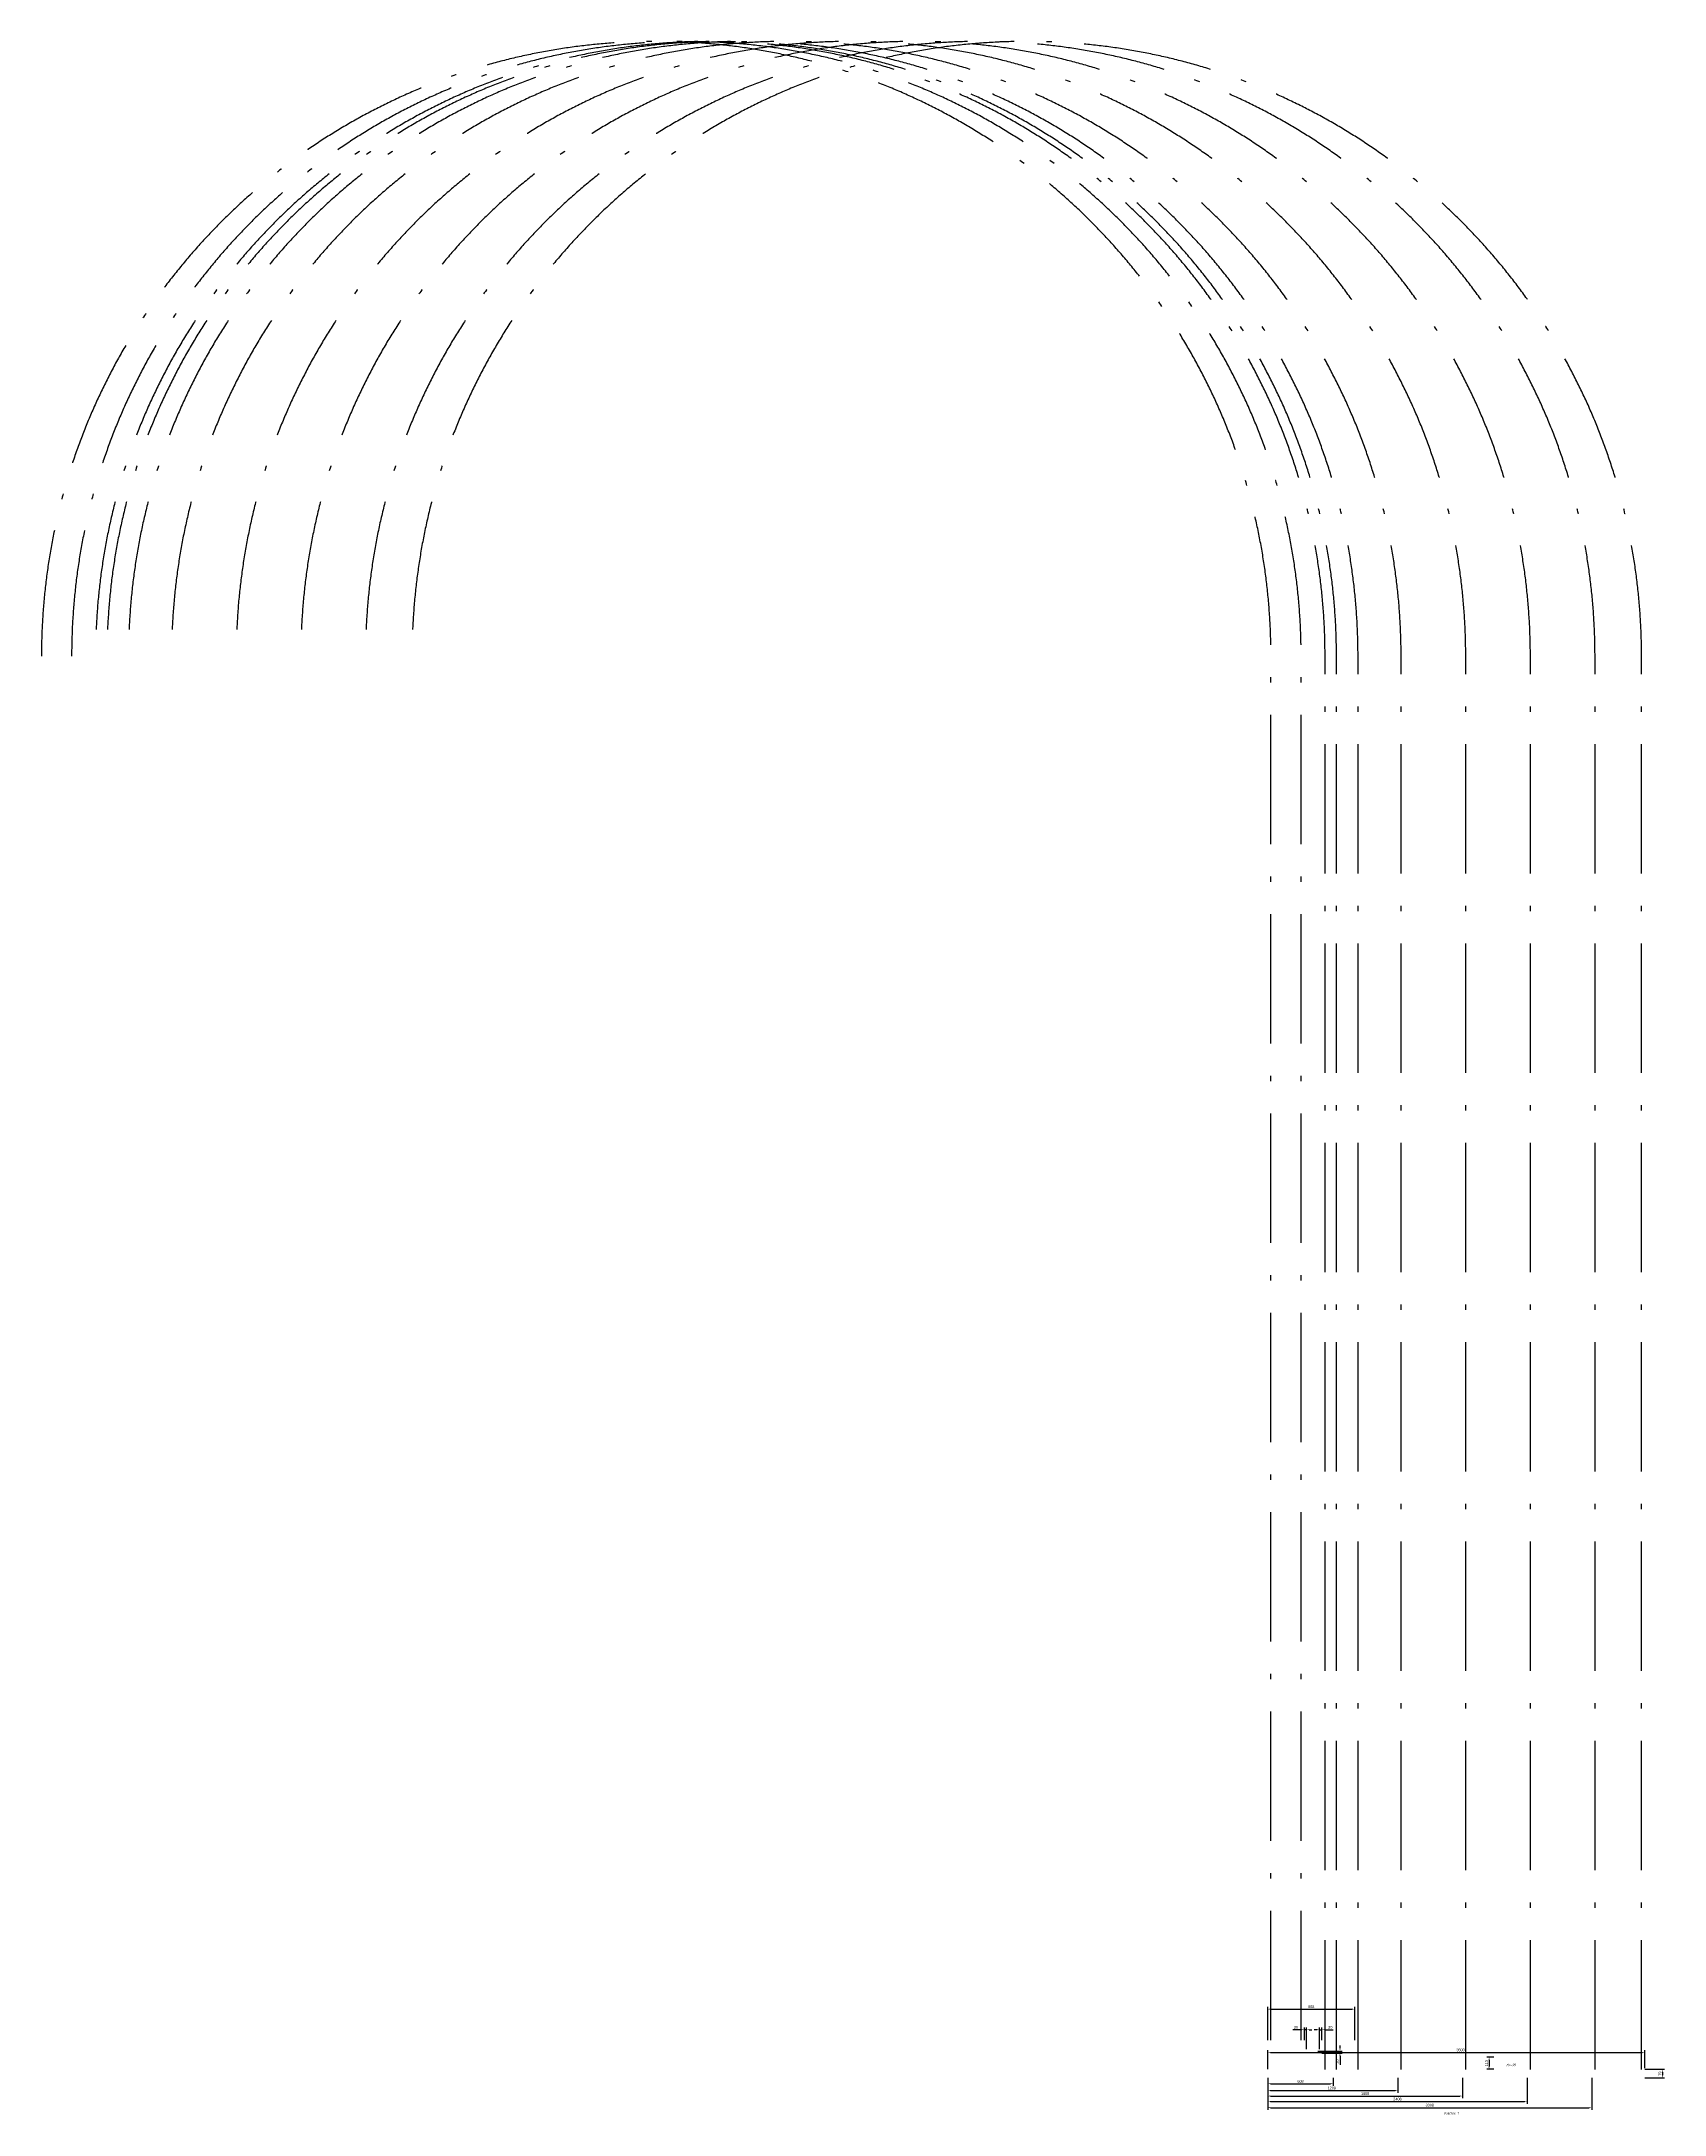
# Model space of a CAD drawing. Header units: millimetres. Extents: x -2432 to 12635, y -10135 to 32982.
# Drawn here: x -2432 to 12635, y 13738 to 32982 of the extents above; entities that cross this region are included whole.
import ezdxf
from ezdxf.enums import TextEntityAlignment as Align

# ---------------------------------------------------------------- set-up
doc = ezdxf.new("R2010")
doc.units = ezdxf.units.MM
doc.header["$PDMODE"] = 34
doc.header["$PDSIZE"] = 25
doc.linetypes.add('ACAD_ISO10W100', pattern=[18.5, 12, -3, 0.5, -3])
doc.layers.add('08 Размеры', color=7, linetype='Continuous')
doc.layers.add('100 noprint', color=1, linetype='Continuous', plot=False)
doc.styles.get("Standard").update_dxf_attribs({"font": 'Ubuntu-R.ttf'})
doc.styles.add('ГОСТ-ISOCPEUR', font='isocpeui.ttf', dxfattribs={"width": 0.8})
doc.dimstyles.new('ISO-25', dxfattribs={"dimtxt": 2.5, "dimasz": 2.5, "dimexe": 1.25, "dimexo": 0.625, "dimtad": 1, "dimtxsty": 'Standard', "dimcen": 2.5, "dimadec": 0, "dimazin": 0, "dimtfac": 1, "dimtmove": 0, "dimatfit": 3, "dimfxl": 1, "dimarcsym": 0})

# ---------------------------------------------------------------- blocks, each defined once
blk = doc.blocks.new('*D2093')
at = {"layer": '08 Размеры', "color": 0, "lineweight": -2}
for p, q in [((8951, 14158), (8951, 14335)), ((8976, 14315), (12426, 14315)), ((12451, 14170), (12451, 14335))]:
    blk.add_line(p, q, dxfattribs=at)
at = {"layer": '08 Размеры', "color": 0}
for points in [[(8976, 14319), (8976, 14311), (8951, 14315)], [(12426, 14311), (12426, 14319), (12451, 14315)]]:
    blk.add_solid(points, dxfattribs=at)
at = {"layer": 'Defpoints', "color": 0}
for p in [(12451, 14315), (8951, 14158), (12451, 14170)]:
    blk.add_point(p, dxfattribs=at)
at = {"layer": '08 Размеры', "color": 0, "insert": (10741, 14338), "char_height": 25, "attachment_point": 5}
blk.add_mtext('3500', dxfattribs=at)
blk = doc.blocks.new('*D2094')
at = {"layer": '08 Размеры', "color": 0, "lineweight": -2}
for p, q in [((11051, 14270), (10986, 14270)), ((11006, 14245), (11006, 14183)), ((11051, 14158), (10986, 14158))]:
    blk.add_line(p, q, dxfattribs=at)
at = {"layer": '08 Размеры', "color": 0}
for points in [[(11010, 14245), (11001, 14245), (11006, 14270)], [(11001, 14183), (11010, 14183), (11006, 14158)]]:
    blk.add_solid(points, dxfattribs=at)
at = {"layer": 'Defpoints', "color": 0}
for p in [(11051, 14270), (11006, 14158), (11051, 14158)]:
    blk.add_point(p, dxfattribs=at)
at = {"layer": '08 Размеры', "color": 0, "insert": (10983, 14214), "char_height": 25, "attachment_point": 5, "rotation": 90}
blk.add_mtext('113', dxfattribs=at)
blk = doc.blocks.new('*D2095')
at = {"layer": '08 Размеры', "color": 0, "lineweight": -2}
for p, q in [((12451, 14158), (12635, 14158)), ((12451, 14079), (12635, 14079)), ((12615, 14133), (12615, 14104))]:
    blk.add_line(p, q, dxfattribs=at)
at = {"layer": '08 Размеры', "color": 0}
for points in [[(12619, 14133), (12610, 14133), (12615, 14158)], [(12610, 14104), (12619, 14104), (12615, 14079)]]:
    blk.add_solid(points, dxfattribs=at)
at = {"layer": 'Defpoints', "color": 0}
for p in [(12451, 14158), (12451, 14079), (12615, 14079)]:
    blk.add_point(p, dxfattribs=at)
at = {"layer": '08 Размеры', "color": 0, "insert": (12592, 14118), "char_height": 25, "attachment_point": 5, "rotation": 90}
blk.add_mtext('79', dxfattribs=at)
blk = doc.blocks.new('*D2096')
at = {"layer": '08 Размеры', "color": 0, "lineweight": -2}
for p, q in [((8951, 14079), (8951, 14004)), ((9559, 14079), (9559, 14004)), ((8976, 14024), (9534, 14024))]:
    blk.add_line(p, q, dxfattribs=at)
at = {"layer": '08 Размеры', "color": 0}
for points in [[(8976, 14028), (8976, 14020), (8951, 14024)], [(9534, 14020), (9534, 14028), (9559, 14024)]]:
    blk.add_solid(points, dxfattribs=at)
at = {"layer": 'Defpoints', "color": 0}
for p in [(8951, 14079), (9559, 14079), (9559, 14024)]:
    blk.add_point(p, dxfattribs=at)
at = {"layer": '08 Размеры', "color": 0, "insert": (9255, 14047), "char_height": 25, "attachment_point": 5}
blk.add_mtext('608', dxfattribs=at)
blk = doc.blocks.new('*D2097')
at = {"layer": '08 Размеры', "color": 0, "lineweight": -2}
for p, q in [((8951, 14079), (8951, 13941)), ((10159, 14079), (10159, 13941)), ((8976, 13961), (10134, 13961))]:
    blk.add_line(p, q, dxfattribs=at)
at = {"layer": '08 Размеры', "color": 0}
for points in [[(8976, 13965), (8976, 13956), (8951, 13961)], [(10134, 13956), (10134, 13965), (10159, 13961)]]:
    blk.add_solid(points, dxfattribs=at)
at = {"layer": 'Defpoints', "color": 0}
for p in [(8951, 14079), (10159, 14079), (10159, 13961)]:
    blk.add_point(p, dxfattribs=at)
at = {"layer": '08 Размеры', "color": 0, "insert": (9545, 13984), "char_height": 25, "attachment_point": 5}
blk.add_mtext('1208', dxfattribs=at)
blk = doc.blocks.new('*D2098')
at = {"layer": '08 Размеры', "color": 0, "lineweight": -2}
for p, q in [((8951, 14079), (8951, 13890)), ((10759, 14079), (10759, 13890)), ((8976, 13910), (10734, 13910))]:
    blk.add_line(p, q, dxfattribs=at)
at = {"layer": '08 Размеры', "color": 0}
for points in [[(8976, 13914), (8976, 13906), (8951, 13910)], [(10734, 13906), (10734, 13914), (10759, 13910)]]:
    blk.add_solid(points, dxfattribs=at)
at = {"layer": 'Defpoints', "color": 0}
for p in [(8951, 14079), (10759, 14079), (10759, 13910)]:
    blk.add_point(p, dxfattribs=at)
at = {"layer": '08 Размеры', "color": 0, "insert": (9855, 13933), "char_height": 25, "attachment_point": 5}
blk.add_mtext('1808', dxfattribs=at)
blk = doc.blocks.new('*D2099')
at = {"layer": '08 Размеры', "color": 0, "lineweight": -2}
for p, q in [((8951, 14079), (8951, 13839)), ((11359, 14079), (11359, 13839)), ((8976, 13859), (11334, 13859))]:
    blk.add_line(p, q, dxfattribs=at)
at = {"layer": '08 Размеры', "color": 0}
for points in [[(8976, 13863), (8976, 13855), (8951, 13859)], [(11334, 13855), (11334, 13863), (11359, 13859)]]:
    blk.add_solid(points, dxfattribs=at)
at = {"layer": 'Defpoints', "color": 0}
for p in [(8951, 14079), (11359, 14079), (11359, 13859)]:
    blk.add_point(p, dxfattribs=at)
at = {"layer": '08 Размеры', "color": 0, "insert": (10155, 13882), "char_height": 25, "attachment_point": 5}
blk.add_mtext('2408', dxfattribs=at)
blk = doc.blocks.new('*D2100')
at = {"layer": '08 Размеры', "color": 0, "lineweight": -2}
for p, q in [((8951, 14079), (8951, 13782)), ((11959, 14079), (11959, 13782)), ((8976, 13802), (11934, 13802))]:
    blk.add_line(p, q, dxfattribs=at)
at = {"layer": '08 Размеры', "color": 0}
for points in [[(8976, 13806), (8976, 13798), (8951, 13802)], [(11934, 13798), (11934, 13806), (11959, 13802)]]:
    blk.add_solid(points, dxfattribs=at)
at = {"layer": 'Defpoints', "color": 0}
for p in [(8951, 14079), (11959, 14079), (11959, 13802)]:
    blk.add_point(p, dxfattribs=at)
at = {"layer": '08 Размеры', "color": 0, "insert": (10455, 13825), "char_height": 25, "attachment_point": 5}
blk.add_mtext('3008', dxfattribs=at)
blk = doc.blocks.new('*D2109')
at = {"layer": '08 Размеры', "color": 0, "lineweight": -2}
for p, q in [((9266, 14525), (9184, 14525)), ((9291, 14430), (9291, 14545)), ((9311, 14525), (9291, 14525)), ((9311, 14344), (9311, 14545)), ((9336, 14525), (9361, 14525))]:
    blk.add_line(p, q, dxfattribs=at)
at = {"layer": '08 Размеры', "color": 0}
for points in [[(9266, 14521), (9266, 14529), (9291, 14525)], [(9336, 14529), (9336, 14521), (9311, 14525)]]:
    blk.add_solid(points, dxfattribs=at)
at = {"layer": 'Defpoints', "color": 0}
for p in [(9291, 14525), (9291, 14430), (9311, 14344)]:
    blk.add_point(p, dxfattribs=at)
at = {"layer": '08 Размеры', "color": 0, "insert": (9213, 14548), "char_height": 25, "attachment_point": 5}
blk.add_mtext('20', dxfattribs=at)
blk = doc.blocks.new('*D2110')
at = {"layer": '08 Размеры', "color": 0, "lineweight": -2}
for p, q in [((9408, 14525), (9383, 14525)), ((9433, 14344), (9433, 14545)), ((9433, 14525), (9453, 14525)), ((9453, 14430), (9453, 14545)), ((9478, 14525), (9560, 14525))]:
    blk.add_line(p, q, dxfattribs=at)
at = {"layer": '08 Размеры', "color": 0}
for points in [[(9408, 14521), (9408, 14529), (9433, 14525)], [(9478, 14529), (9478, 14521), (9453, 14525)]]:
    blk.add_solid(points, dxfattribs=at)
at = {"layer": 'Defpoints', "color": 0}
for p in [(9453, 14525), (9433, 14344), (9453, 14430)]:
    blk.add_point(p, dxfattribs=at)
at = {"layer": '08 Размеры', "color": 0, "insert": (9532, 14548), "char_height": 25, "attachment_point": 5}
blk.add_mtext('20', dxfattribs=at)
blk = doc.blocks.new('*D2111')
at = {"layer": '08 Размеры', "color": 0, "lineweight": -2}
for p, q in [((9417, 14328), (9642, 14328)), ((9453, 14308), (9642, 14308)), ((9622, 14353), (9622, 14378)), ((9622, 14328), (9622, 14308)), ((9622, 14283), (9622, 14201))]:
    blk.add_line(p, q, dxfattribs=at)
at = {"layer": '08 Размеры', "color": 0}
for points in [[(9617, 14353), (9626, 14353), (9622, 14328)], [(9626, 14283), (9617, 14283), (9622, 14308)]]:
    blk.add_solid(points, dxfattribs=at)
at = {"layer": 'Defpoints', "color": 0}
for p in [(9417, 14328), (9453, 14308), (9622, 14308)]:
    blk.add_point(p, dxfattribs=at)
at = {"layer": '08 Размеры', "color": 0, "insert": (9598, 14230), "char_height": 25, "attachment_point": 5, "rotation": 90}
blk.add_mtext('20', dxfattribs=at)
blk = doc.blocks.new('*D2113')
at = {"layer": '08 Размеры', "color": 0, "lineweight": -2}
for p, q in [((8951, 14430), (8951, 14737)), ((8976, 14717), (9734, 14717)), ((9759, 14430), (9759, 14737))]:
    blk.add_line(p, q, dxfattribs=at)
at = {"layer": '08 Размеры', "color": 0}
for points in [[(8976, 14721), (8976, 14712), (8951, 14717)], [(9734, 14712), (9734, 14721), (9759, 14717)]]:
    blk.add_solid(points, dxfattribs=at)
at = {"layer": 'Defpoints', "color": 0}
for p in [(9759, 14717), (8951, 14430), (9759, 14430)]:
    blk.add_point(p, dxfattribs=at)
at = {"layer": '08 Размеры', "color": 0, "insert": (9355, 14740), "char_height": 25, "attachment_point": 5}
blk.add_mtext('808', dxfattribs=at)

msp = doc.modelspace()

# ---------------------------------------------------------------- linework, layer by layer
at = {"layer": '100 noprint', "color": 1, "linetype": 'ACAD_ISO10W100', "lineweight": -2, "ltscale": 100, "flags": 128}
for points in [[(8981.2, 14430.1), (8981.2, 27275.1, 1), (-2432.2, 27275.1)], [(9261.2, 14430.1), (9261.2, 27275.1, 1), (-2152.2, 27275.1)], [(9483.2, 14157.6), (9483.2, 27275.1, 1), (-1930.2, 27275.1)], [(9589.2, 14157.6), (9589.2, 27275.1, 1), (-1824.2, 27275.1)], [(9789.2, 14157.6), (9789.2, 27275.1, 1), (-1624.2, 27275.1)], [(10189.2, 14157.6), (10189.2, 27275.1, 1), (-1224.2, 27275.1)], [(10789.2, 14157.6), (10789.2, 27275.1, 1), (-624.2, 27275.1)], [(11389.2, 14157.6), (11389.2, 27275.1, 1), (-24.2, 27275.1)], [(11989.2, 14157.6), (11989.2, 27275.1, 1), (575.8, 27275.1)], [(12421.2, 14157.6), (12421.2, 27275.1, 1), (1007.8, 27275.1)]]:
    msp.add_lwpolyline(points, format="xyb", dxfattribs=at)

# ---------------------------------------------------------------- texts
at = {"layer": '08 Размеры', "style": 'ГОСТ-ISOCPEUR', "width": 0.8}
for s, p in [('H=-90', (11210.6, 14199.4)), ('Участок 1', (10654.1, 13750.7))]:
    msp.add_text(s, height=25, dxfattribs=at).set_placement(p, align=Align.MIDDLE)

# ---------------------------------------------------------------- dimensions: what is measured, and where the dimension line sits
at = {"layer": '08 Размеры'}
for base, p1, p2, picture, middle in [((9759.2, 14716.5), (8951.2, 14430.1), (9759.2, 14430.1), '*D2113', (9355.2, 14739.6)), ((9291.2, 14525.1), (9311.2, 14344.1), (9291.2, 14430.1), '*D2109', (9212.8, 14548.1)), ((9453.2, 14524.8), (9433.2, 14344.1), (9453.2, 14430.1), '*D2110', (9531.7, 14547.9))]:
    dim = msp.add_linear_dim(base=base, p1=p1, p2=p2, dimstyle='ISO-25', override={"dimtxt": 25, "dimasz": 25, "dimexe": 20, "dimexo": 0, "dimgap": 10, "dimdec": 0}, dxfattribs=at)
    dim.commit()
    dim.dimension.update_dxf_attribs({"geometry": picture, "text_midpoint": middle})
at = {"layer": '08 Размеры', "color": 5}
dim = msp.add_linear_dim(base=(12451.2, 14315.3), p1=(8951.2, 14157.6), p2=(12451.2, 14170.1), dimstyle='ISO-25', override={"dimtxt": 25, "dimasz": 25, "dimexe": 20, "dimexo": 0, "dimgap": 10, "dimdec": 0}, dxfattribs=at)
dim.commit()
dim.dimension.update_dxf_attribs({"geometry": '*D2093', "text_midpoint": (10741.2, 14315.3), "dimtype": 160})
at = {"layer": '08 Размеры'}
for base, p1, p2, picture, middle in [((9621.5, 14308.1), (9417.2, 14328.1), (9453.2, 14308.1), '*D2111', (9598.5, 14229.7)), ((11005.6058341, 14157.6152621), (11051.2344026, 14270.1152621), (11051.2344026, 14157.6152621), '*D2094', (10982.546671, 14213.8652621)), ((12614.7, 14078.6), (12451.2, 14157.6), (12451.2, 14078.6), '*D2095', (12591.8, 14118.1))]:
    dim = msp.add_linear_dim(base=base, p1=p1, p2=p2, angle=90, dimstyle='ISO-25', override={"dimtxt": 25, "dimasz": 25, "dimexe": 20, "dimexo": 0, "dimgap": 10, "dimdec": 0}, dxfattribs=at)
    dim.commit()
    dim.dimension.update_dxf_attribs({"geometry": picture, "text_midpoint": middle})
for base, p2, picture, middle in [((9559.2, 14024.2), (9559.2, 14078.6), '*D2096', (9255.2, 14024.2)), ((10159.2, 13960.5), (10159.2, 14078.6), '*D2097', (9544.8, 13960.5)), ((10759.2, 13910.2), (10759.2, 14078.6), '*D2098', (9855.2, 13910.2)), ((11359.2, 13859.2), (11359.2, 14078.6), '*D2099', (10155.2, 13859.2)), ((11959.2, 13801.9), (11959.2, 14078.6), '*D2100', (10455.2, 13801.9))]:
    dim = msp.add_linear_dim(base=base, p1=(8951.2, 14078.6), p2=p2, dimstyle='ISO-25', override={"dimtxt": 25, "dimasz": 25, "dimexe": 20, "dimexo": 0, "dimgap": 10, "dimdec": 0}, dxfattribs=at)
    dim.commit()
    dim.dimension.update_dxf_attribs({"geometry": picture, "text_midpoint": middle, "dimtype": 160})

doc.saveas('drawing.dxf')
